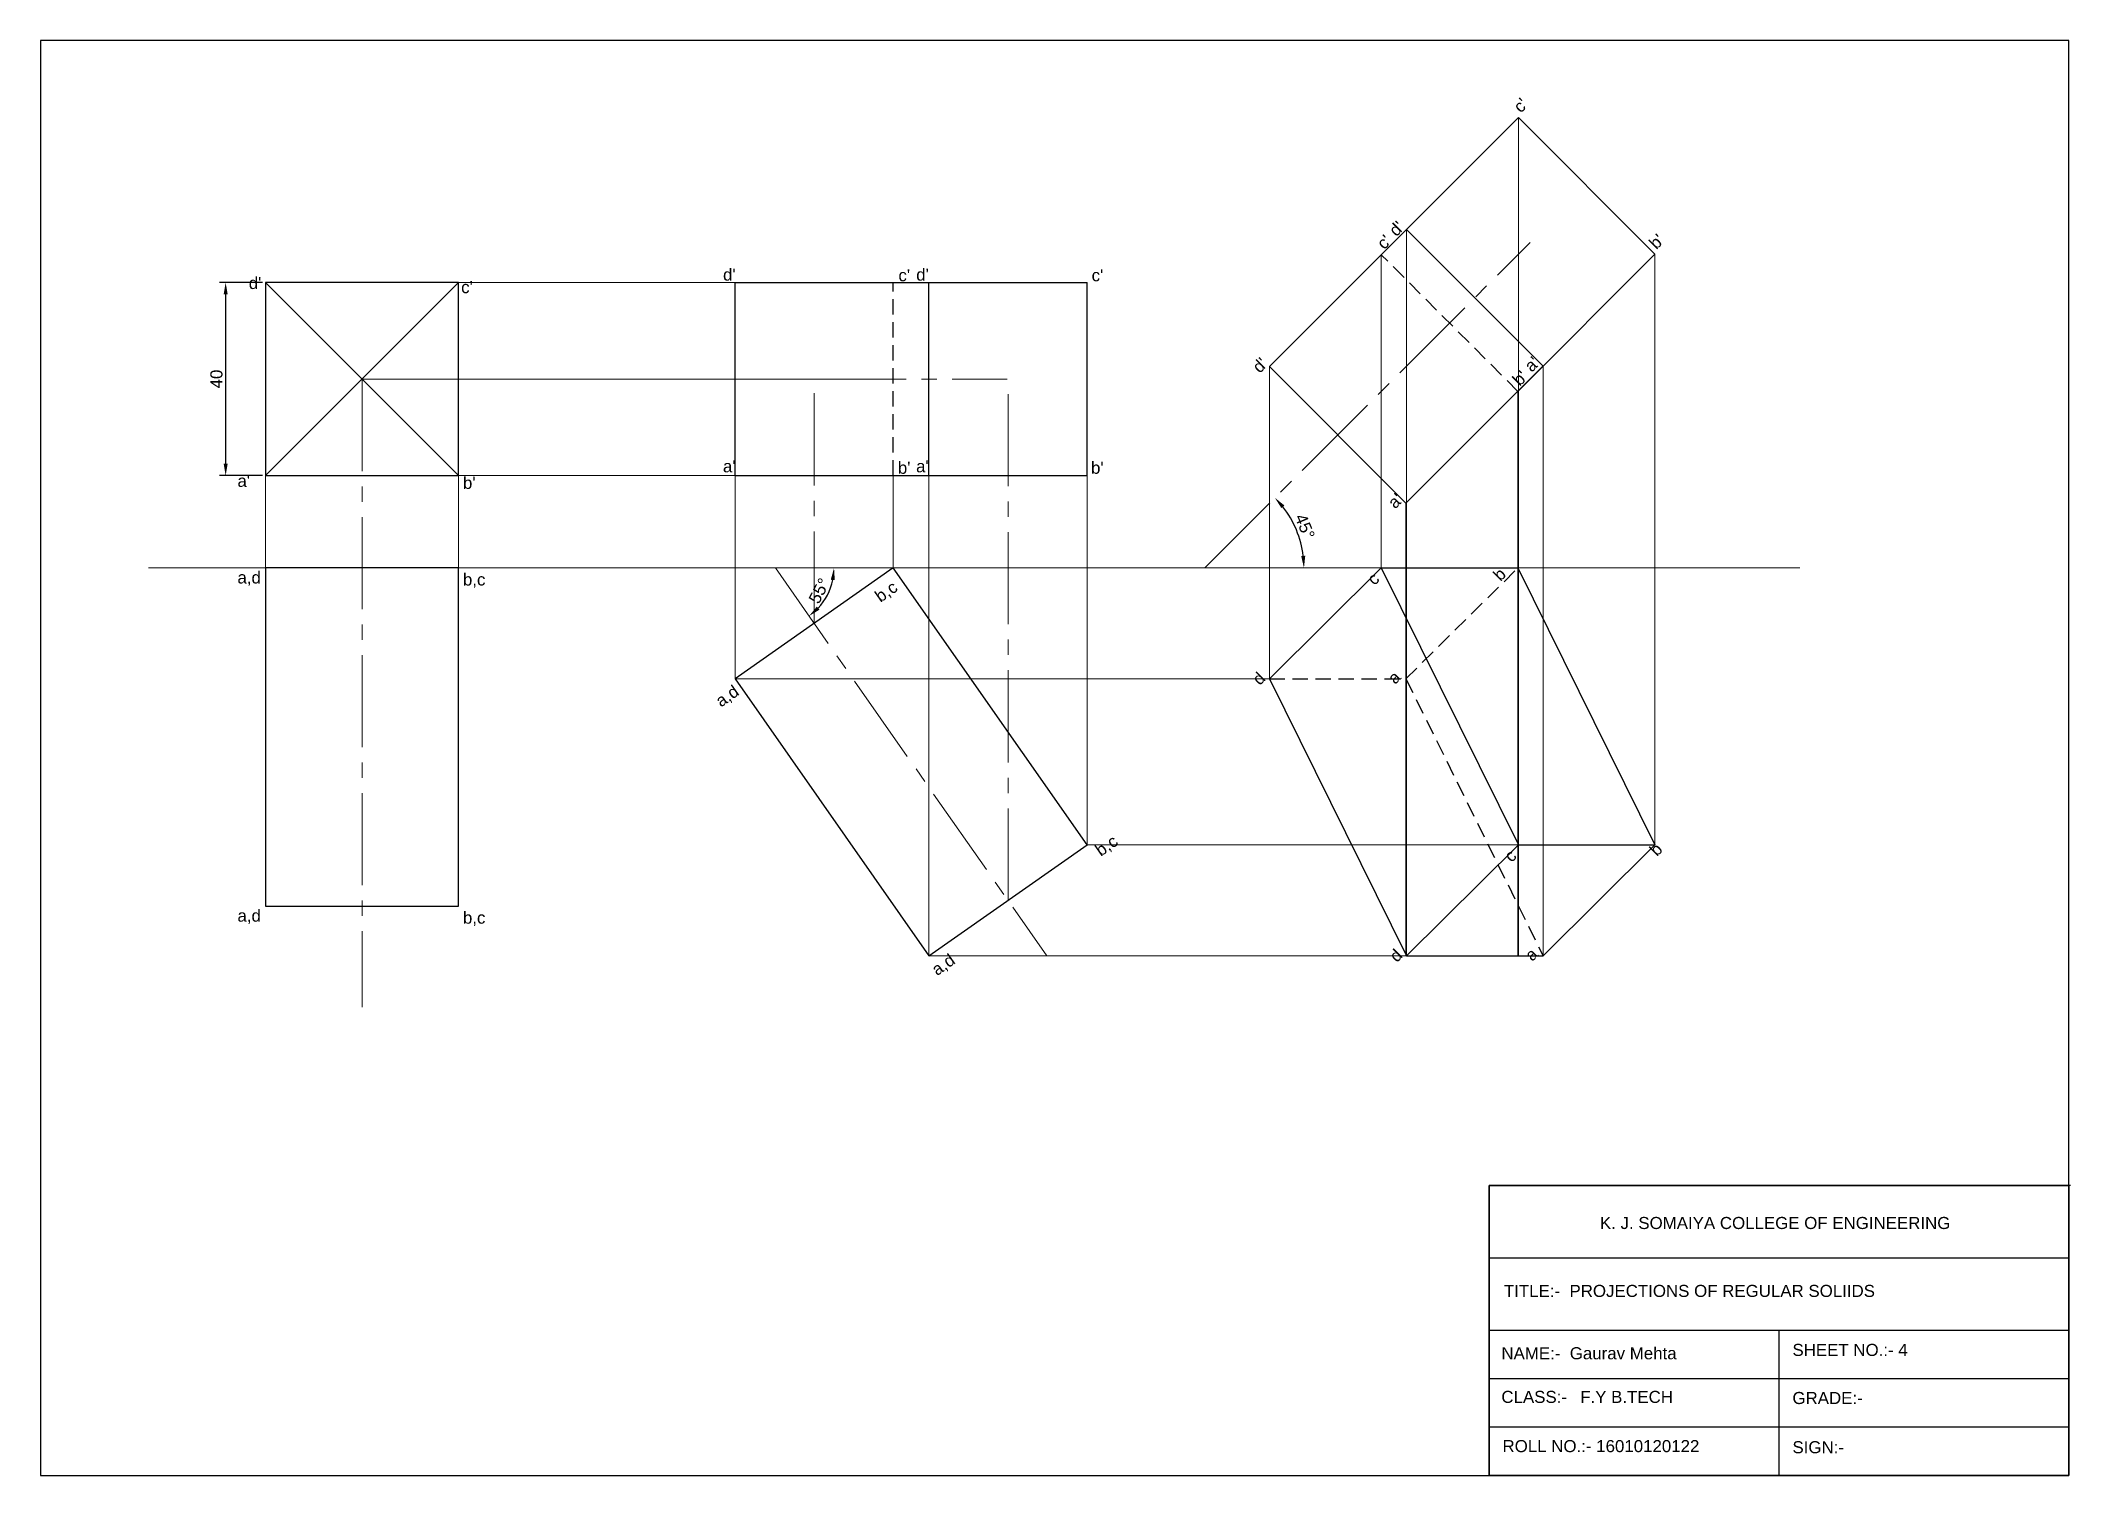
# Model space of a CAD drawing. Header units: millimetres. Extents: x 0 to 1400, y 0 to 500.
# Drawn here: x 980 to 1400.3, y 30 to 327 of the extents above; entities that cross this region are included whole.
import ezdxf

# ---------------------------------------------------------------- set-up
doc = ezdxf.new("R2010")
doc.units = ezdxf.units.MM
doc.linetypes.add('CENTER2', pattern=[28.575, 19.05, -3.175, 3.175, -3.175])
doc.linetypes.add('HIDDEN2', pattern=[4.7625, 3.175, -1.5875])
doc.styles.get("Standard").update_dxf_attribs({"font": 'arial.ttf'})
doc.dimstyles.new('ISO-25', dxfattribs={"dimtxt": 2.5, "dimasz": 2.5, "dimexe": 1.25, "dimexo": 0.625, "dimtad": 1, "dimtxsty": 'Standard', "dimcen": 2.5, "dimadec": 0, "dimazin": 0, "dimtfac": 1, "dimtmove": 0, "dimatfit": 3, "dimfxl": 1, "dimarcsym": 0})

msp = doc.modelspace()

# ---------------------------------------------------------------- texts
at = {"linetype": 'CENTER2', "char_height": 2.5, "attachment_point": 1}
for s, insert, rotation in [("c'", (1284.746, 313.653), 45), ("c'", (1256.461, 285.369), 45), ("d'", (1258.97, 288.065), 45), ("b'", (1312.837, 285.387), 45), ("d'", (1230.686, 259.781), 45), ("a'", (1287.007, 259.992), 45), ("b'", (1284.552, 257.103), 45), ("a'", (1258.723, 231.708), 45), ('b,c', (1152.468, 212.65), 35), ('c', (1254.446, 215.857), 45), ('b', (1280.54, 216.72), 45), ('a,d', (1119.458, 190.978), 35), ('d', (1230.686, 195.164), 45), ('a', (1258.723, 195.375), 45), ('b,c', (1198.097, 160.076), 35), ('b', (1312.943, 159.762), 45), ('c', (1282.837, 158.516), 45), ('d', (1259.076, 137.823), 45), ('a,d', (1164.206, 135.372), 35), ('a', (1287.113, 138.035), 45)]:
    msp.add_mtext_dynamic_manual_height_columns(s, width=5.17623, gutter_width=12.5, heights=[0], dxfattribs=dict(at, insert=insert, rotation=rotation))
for s, insert in [("d'", (1023.11, 278.077)), ("d'", (1121.326, 279.812)), ("c'", (1157.645, 279.679)), ("d'", (1161.326, 279.812)), ("c'", (1197.645, 279.679)), ("c'", (1067.086, 277.214)), ("a'", (1121.3, 240.136)), ("b'", (1157.521, 239.828)), ("a'", (1161.3, 240.136)), ("b'", (1197.521, 239.828)), ("a'", (1020.764, 237.121)), ("b'", (1067.456, 236.702)), ('a,d', (1020.764, 217.121)), ('b,c', (1067.456, 216.702)), ('a,d', (1020.764, 147.121)), ('b,c', (1067.456, 146.702))]:
    msp.add_mtext_dynamic_manual_height_columns(s, width=5.17623, gutter_width=12.5, heights=[0], dxfattribs=dict(at, insert=insert))
at = {"char_height": 2.5, "attachment_point": 1}
for s, width, insert in [('\\pxt4;K. J. SOMAIYA COLLEGE OF ENGINEERING', 87.15588, (1302.908, 83.497)), ('TITLE:-  PROJECTIONS OF REGULAR SOLIIDS', 113.42918, (1283.026, 69.436)), ('NAME:-  Gaurav Mehta', 60, (1282.503, 56.53)), ('SHEET NO.:- 4', 53.55076, (1342.777, 57.225)), ('GRADE:-', 60, (1342.777, 47.268)), ('ROLL NO.:- 16010120122', 57.2652, (1282.735, 37.312)), ('SIGN:-', 54.01441, (1342.777, 37.08))]:
    msp.add_mtext_dynamic_manual_height_columns(s, width=width, gutter_width=12.5, heights=[0], dxfattribs=dict(at, insert=insert))
at = {"insert": (1282.503, 47.5), "char_height": 2.5, "width": 53.08712, "attachment_point": 1}
msp.add_mtext('\\pxi-6.52933,l6.52933,t6.52933;CLASS:-^IF.Y B.TECH', dxfattribs=at)

# ---------------------------------------------------------------- blocks, each defined once
blk = doc.blocks.new('*D25')
at = {"color": 0, "lineweight": -2, "transparency": 16777216}
blk.add_arc((1221.07, 217.84), 20.55, 6.9734, 38.0266, dxfattribs=at)
at = {"color": 0, "transparency": 16777216}
for points in [[(1236.95, 230.22), (1237.57, 230.77), (1235.6, 232.37)], [(1241.89, 220.36), (1241.05, 220.31), (1241.62, 217.84)]]:
    blk.add_solid(points, dxfattribs=at)
at = {"layer": 'Defpoints', "color": 0, "transparency": 16777216}
for p in [(1288.47, 285.24), (1240.92, 223.16), (1002.35, 217.84), (1221.07, 217.84), (1344.3, 217.84)]:
    blk.add_point(p, dxfattribs=at)
at = {"color": 0, "transparency": 16777216, "insert": (1241.81, 226.43), "char_height": 2.5, "attachment_point": 5, "rotation": 292.5}
blk.add_mtext('45°', dxfattribs=at)
blk = doc.blocks.new('*D26')
at = {"color": 0, "lineweight": -2, "transparency": 16777216}
blk.add_arc((1132.15, 217.84), 12.15, 316.8063, 348.1937, dxfattribs=at)
at = {"color": 0, "transparency": 16777216}
for points in [[(1143.63, 215.39), (1144.46, 215.31), (1144.31, 217.84)], [(1141.29, 209.2), (1140.74, 209.83), (1139.12, 207.88)]]:
    blk.add_solid(points, dxfattribs=at)
at = {"layer": 'Defpoints', "color": 0, "transparency": 16777216}
for p in [(1002.35, 217.84), (1132.15, 217.84), (1344.3, 217.84), (1141.9, 210.58), (1188.37, 137.55)]:
    blk.add_point(p, dxfattribs=at)
at = {"color": 0, "transparency": 16777216, "insert": (1141.25, 213.1), "char_height": 2.5, "attachment_point": 5, "rotation": 62.5}
blk.add_mtext('55°', dxfattribs=at)
blk = doc.blocks.new('*D27')
at = {"color": 0, "lineweight": -2, "transparency": 16777216}
for p, q in [((1025.94, 276.95), (1017.07, 276.95)), ((1018.32, 274.45), (1018.32, 239.45)), ((1025.94, 236.95), (1017.07, 236.95))]:
    blk.add_line(p, q, dxfattribs=at)
at = {"color": 0, "transparency": 16777216}
for points in [[(1017.91, 274.45), (1018.74, 274.45), (1018.32, 276.95)], [(1017.91, 239.45), (1018.74, 239.45), (1018.32, 236.95)]]:
    blk.add_solid(points, dxfattribs=at)
at = {"layer": 'Defpoints', "color": 0, "transparency": 16777216}
for p in [(1026.57, 276.95), (1018.32, 236.95), (1026.57, 236.95)]:
    blk.add_point(p, dxfattribs=at)
at = {"color": 0, "transparency": 16777216, "insert": (1016.42, 256.95), "char_height": 2.5, "attachment_point": 5, "rotation": 90}
blk.add_mtext('40', dxfattribs=at)

# ---------------------------------------------------------------- dimensions: what is measured, and where the dimension line sits
for base, line2, picture, middle in [((1240.922, 223.156), ((1221.069, 217.837), (1288.469, 285.237)), '*D25', (1241.81, 226.428)), ((1141.901, 210.579), ((1132.152, 217.837), (1188.368, 137.553)), '*D26', (1141.251, 213.1))]:
    dim = msp.add_angular_dim_2l(base=base, line1=((1002.352, 217.837), (1344.302, 217.837)), line2=line2, dimstyle='ISO-25')
    dim.commit()
    dim.dimension.update_dxf_attribs({"geometry": picture, "text_midpoint": middle})
dim = msp.add_linear_dim(base=(1018.324, 236.953), p1=(1026.568, 276.953), p2=(1026.568, 236.953), angle=90, dimstyle='ISO-25')
dim.commit()
dim.dimension.update_dxf_attribs({"geometry": '*D27', "text_midpoint": (1016.423, 256.953)})

# ---------------------------------------------------------------- linework, layer by layer
for p, q in [((1257.627, 282.68), (1286.018, 311.07)), ((1286.018, 311.07), (1314.302, 282.786)), ((1234.458, 259.511), (1262.849, 287.901)), ((1291.133, 259.617), (1262.849, 287.901)), ((1285.912, 254.395), (1314.302, 282.786)), ((1066.568, 276.953), (1026.568, 276.953)), ((1026.568, 276.953), (1026.568, 236.953)), ((1066.568, 236.953), (1066.568, 276.953)), ((1123.802, 276.953), (1163.952, 276.953)), ((1123.802, 236.953), (1123.802, 276.953)), ((1156.568, 276.953), (1196.718, 276.953)), ((1163.952, 236.953), (1163.952, 276.953)), ((1196.718, 236.953), (1196.718, 276.953)), ((1262.743, 231.226), (1234.458, 259.511)), ((1262.743, 231.226), (1291.027, 259.511)), ((1026.568, 236.953), (1066.568, 236.953)), ((1123.802, 236.953), (1163.802, 236.953)), ((1156.568, 236.953), (1196.718, 236.953)), ((1026.568, 217.837), (1026.568, 147.837)), ((1066.568, 217.837), (1026.568, 217.837)), ((1066.568, 147.837), (1066.568, 217.837)), ((1156.568, 217.837), (1123.802, 194.894)), ((1196.718, 160.496), (1156.568, 217.837)), ((1234.458, 194.894), (1257.627, 217.837)), ((1257.627, 217.837), (1285.912, 217.837)), ((1257.627, 217.837), (1286.018, 160.496)), ((1285.912, 217.837), (1314.302, 160.496)), ((1123.802, 194.894), (1163.952, 137.553)), ((1234.458, 194.894), (1262.849, 137.553)), ((1163.952, 137.553), (1196.718, 160.496)), ((1262.849, 137.553), (1286.018, 160.496)), ((1286.018, 160.496), (1314.302, 160.496)), ((1291.133, 137.553), (1314.302, 160.496)), ((1026.568, 147.837), (1066.568, 147.837)), ((1262.849, 137.553), (1291.133, 137.553)), ((1280, 90), (1400, 90)), ((1280, 60), (1280, 90)), ((1280, 30), (1280, 90)), ((1400, 90), (1400, 60)), ((1280, 75), (1400, 75)), ((1400, 60), (1280, 60)), ((1340, 30), (1340, 60)), ((1400, 60), (1400, 30)), ((1400, 50), (1280, 50)), ((1400, 40), (1280, 40)), ((1400, 30), (1280, 30)), ((1400, 30), (1280, 30))]:
    msp.add_line(p, q)
at = {"lineweight": 9}
for p, q in [((1286.018, 311.07), (1286.018, 137.553)), ((1262.849, 287.901), (1262.849, 137.553)), ((1257.627, 282.68), (1257.627, 217.837)), ((1314.302, 282.786), (1314.302, 160.496)), ((1026.568, 276.953), (1066.568, 236.953)), ((1026.568, 236.953), (1066.568, 276.953)), ((1066.568, 276.953), (1123.802, 276.953)), ((1046.568, 256.953), (1140.185, 256.953)), ((1234.458, 259.511), (1234.458, 194.894)), ((1291.133, 259.617), (1291.133, 137.553)), ((1285.912, 254.395), (1285.912, 137.553)), ((1026.568, 236.953), (1026.568, 217.837)), ((1066.568, 236.953), (1066.568, 217.837)), ((1066.568, 236.953), (1123.802, 236.953)), ((1123.802, 194.894), (1123.802, 236.953)), ((1156.568, 217.837), (1156.568, 236.953)), ((1163.952, 137.553), (1163.952, 236.953)), ((1196.718, 160.496), (1196.718, 236.953)), ((1262.743, 231.226), (1262.743, 137.553)), ((1002.352, 217.837), (1344.302, 217.837)), ((1123.802, 194.894), (1234.458, 194.894)), ((1196.718, 160.496), (1314.302, 160.496)), ((1163.952, 137.553), (1262.849, 137.553))]:
    msp.add_line(p, q, dxfattribs=at)
at = {"linetype": 'CENTER2', "lineweight": 9}
for p, q in [((1221.069, 217.837), (1288.469, 285.237)), ((1046.568, 256.953), (1046.568, 126.953)), ((1140.185, 206.365), (1140.185, 256.953)), ((1140.185, 256.953), (1180.185, 256.953)), ((1180.335, 149.024), (1180.335, 256.953)), ((1132.152, 217.837), (1188.368, 137.553))]:
    msp.add_line(p, q, dxfattribs=at)
at = {"linetype": 'HIDDEN2'}
for p, q in [((1285.912, 254.395), (1257.627, 282.68)), ((1156.568, 236.953), (1156.568, 276.953)), ((1262.743, 194.894), (1285.912, 217.837)), ((1234.458, 194.894), (1262.743, 194.894)), ((1262.743, 194.894), (1291.133, 137.553))]:
    msp.add_line(p, q, dxfattribs=at)
msp.add_lwpolyline([(980, 30), (1400, 30), (1400, 327), (980, 327)], close=True)
msp.add_lwpolyline([(1400.336, 90), (1280, 90), (1280, 30)])

msp.set_redraw_order([(e.dxf.handle, doc.entitydb.next_handle()) for e in msp.query("TEXT MTEXT ATTDEF DIMENSION ARC_DIMENSION")])  # texts and dimensions are drawn at this point

doc.saveas('drawing.dxf')
